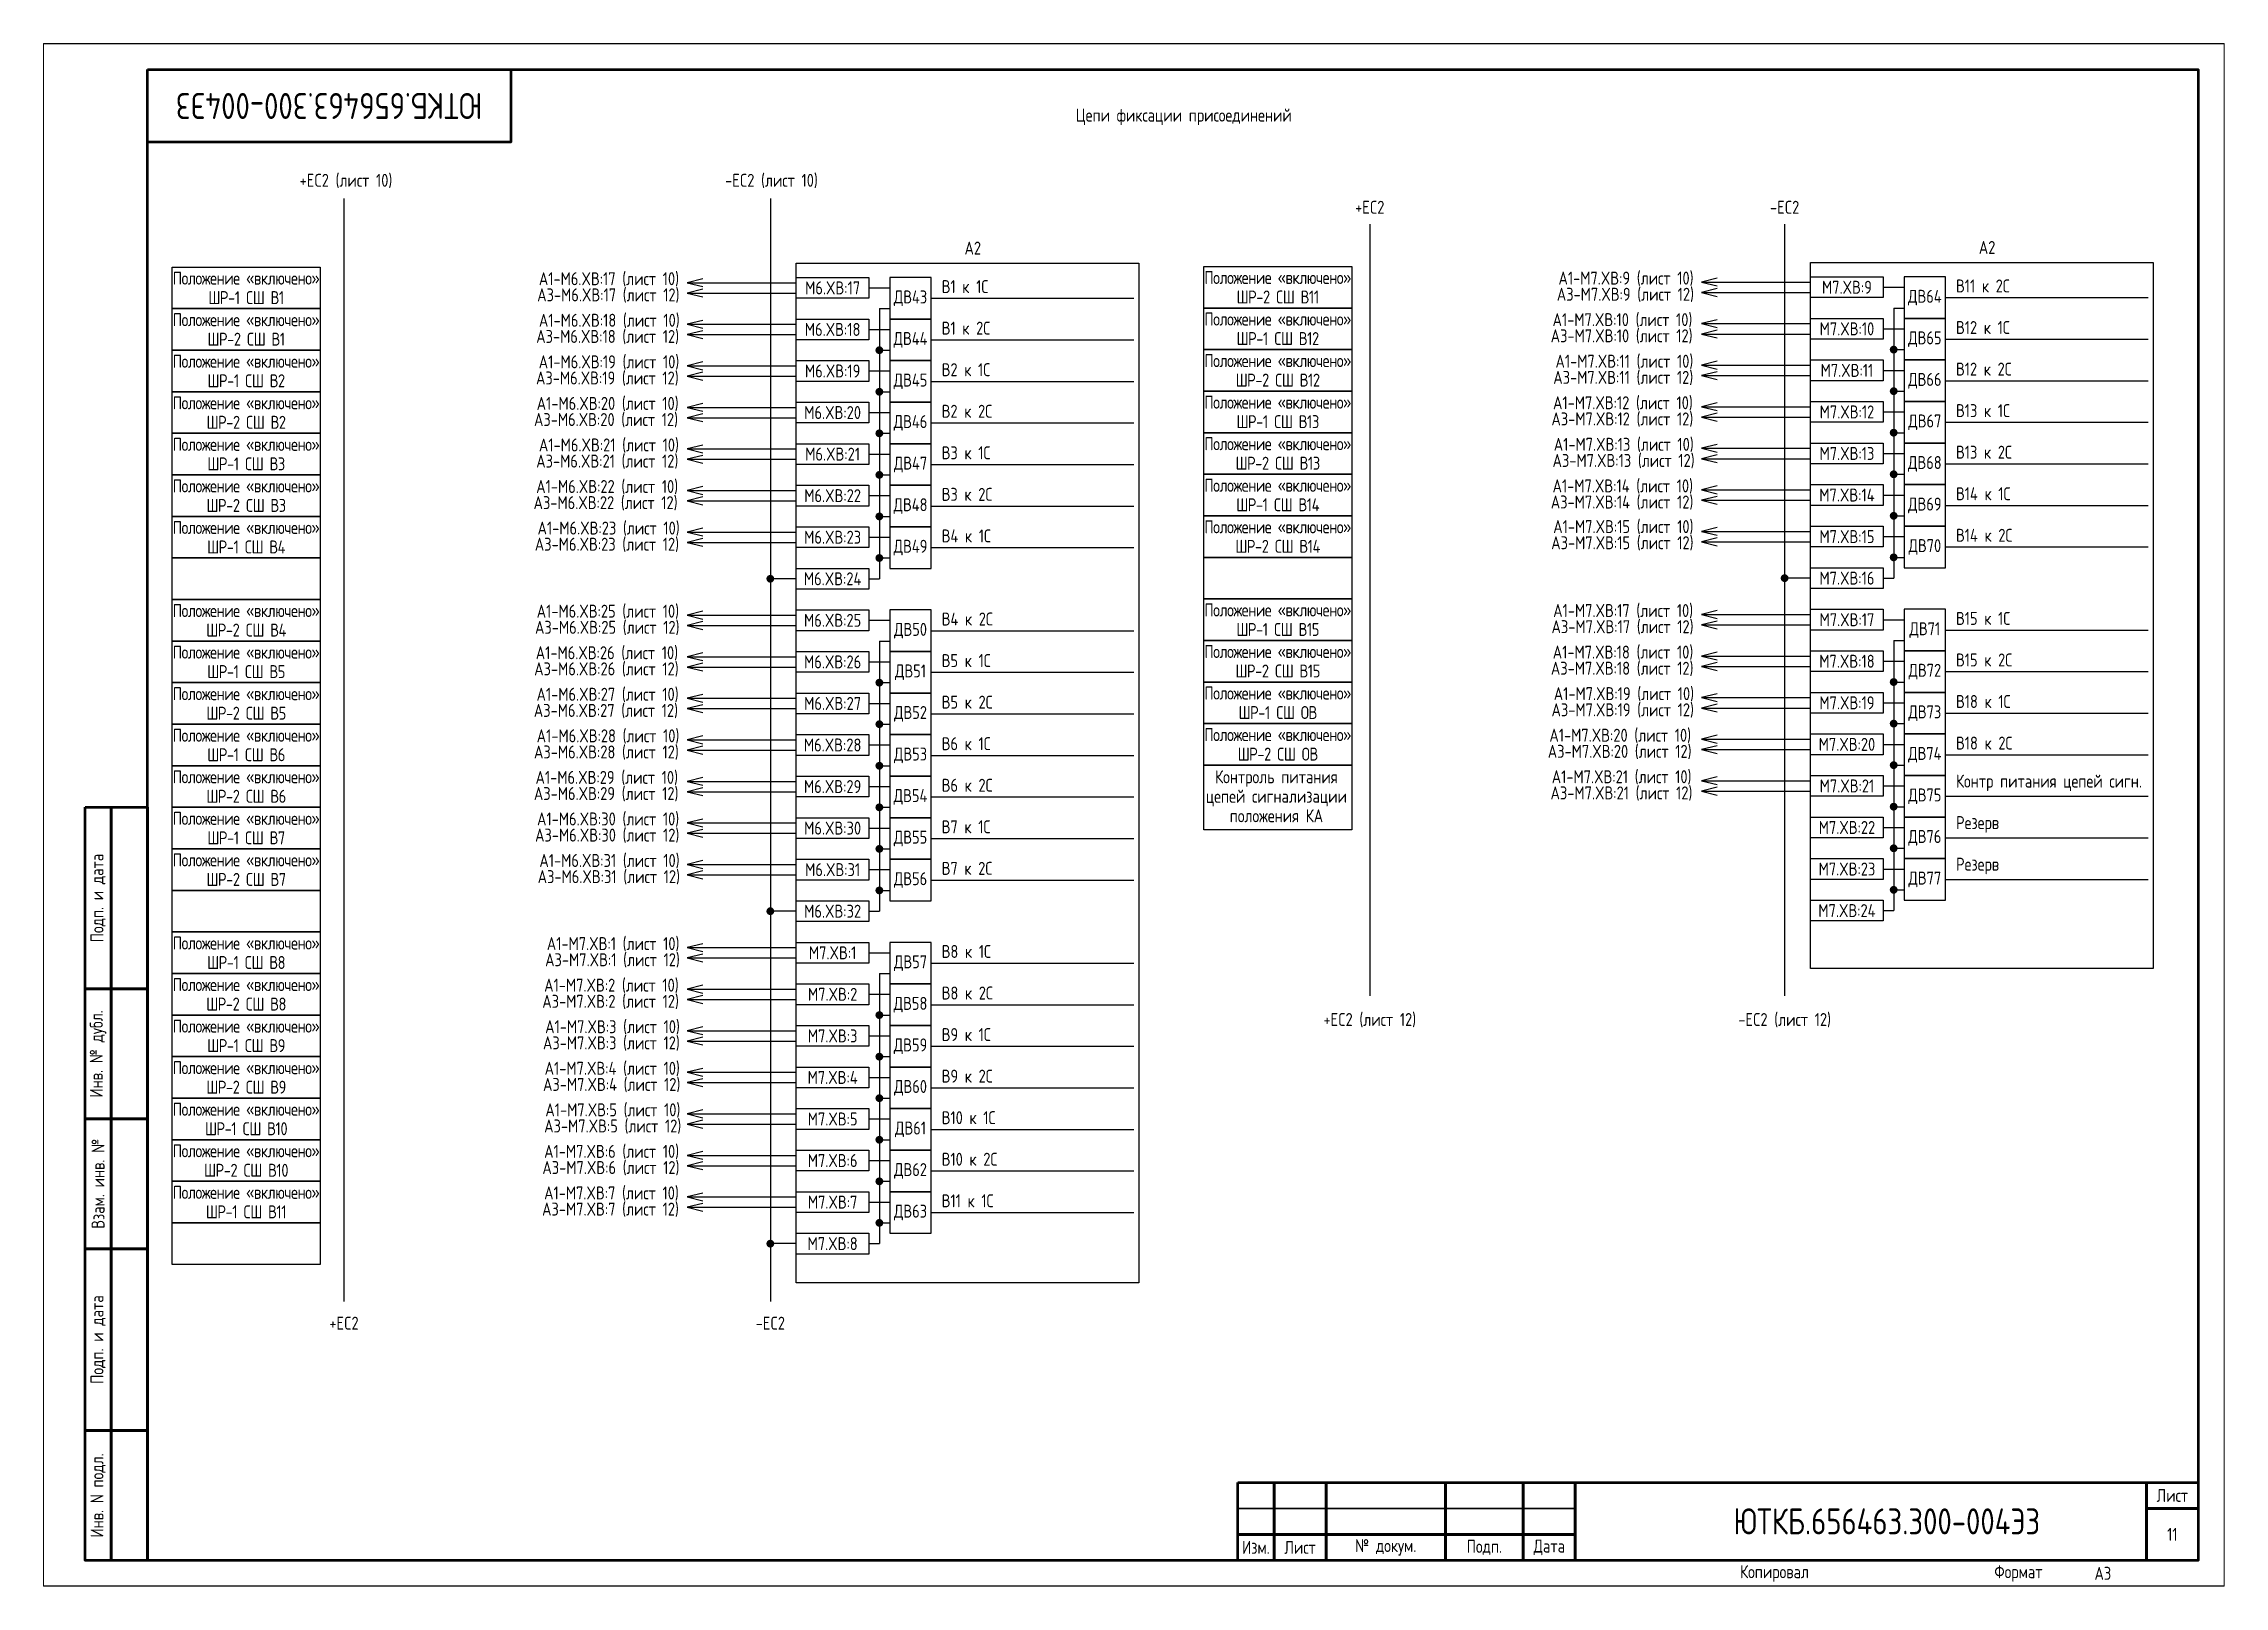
# Paper-space layout 'Лист11' of a CAD drawing. Header units: millimetres, sheet in inches. Extents: x 168.9 to 178.9, y 94.4 to 101.5.
# The model-space entities are those that its viewports show. They can reach past a viewport. Long polylines and large blocks are cut down to what shows.
import ezdxf

# ---------------------------------------------------------------- set-up
doc = ezdxf.new("R2010")
doc.units = ezdxf.units.MM
doc.styles.add('Gost_type_A', font='GOST_A.TTF')

psp = doc.layouts.new('Лист11')

msp = doc.modelspace()

# ---------------------------------------------------------------- texts
at = {"insert": (4255, 285), "char_height": 5, "width": 70, "attachment_point": 5, "rotation": 180, "style": 'Gost_type_A'}
msp.add_mtext('ЮТКБ.656463.300-004Э3', dxfattribs=at)
at = {"char_height": 2.5, "style": 'Gost_type_A'}
for s, insert, width, attachment_point, line_spacing_factor in [('Цепи фиксации присоединений', (4419.61, 282.89), 181, 5, 0.9), ('A2', (4378.97, 256.38), 66, 8, 0.9), ('A2', (4574.32, 256.5), 66, 8, 0.9), ('{\\T0.95;Положение «включено» ШР-1 СШ В1}', (4239.02, 249.97), 28.5021, 5, 0.9), ('A1-M6.XВ:17 (лист 10)', (4295.4, 251.61), 31, 4, 0.8), ('{\\T0.95;Положение «включено» ШР-2 СШ В11}', (4437.7, 250.09), 28.5021, 5, 0.9), ('A1-M7.XВ:9 (лист 10)', (4491.77, 251.73), 31, 4, 0.8), ('A3-M6.XВ:17 (лист 12)', (4295.08, 248.5), 31, 4, 0.8), ('A3-M7.XВ:9 (лист 12)', (4491.45, 248.62), 31, 4, 0.8), ('{\\T0.95;Положение «включено» ШР-2 СШ В1}', (4239.02, 241.97), 28.5021, 5, 0.9), ('A1-M6.XВ:18 (лист 10)', (4295.41, 243.61), 31, 4, 0.8), ('{\\T0.95;Положение «включено» ШР-1 СШ В12}', (4437.7, 242.09), 28.5021, 5, 0.9), ('A1-M7.XВ:10 (лист 10)', (4490.63, 243.73), 31, 4, 0.8), ('A3-M6.XВ:18 (лист 12)', (4294.89, 240.5), 31, 4, 0.8), ('A3-M7.XВ:10 (лист 12)', (4490.27, 240.62), 31, 4, 0.8), ('{\\T0.95;Положение «включено» ШР-1 СШ В2}', (4239.02, 233.97), 28.5021, 5, 0.9), ('A1-M6.XВ:19 (лист 10)', (4295.37, 235.61), 31, 4, 0.8), ('{\\T0.95;Положение «включено» ШР-2 СШ В12}', (4437.7, 234.09), 28.5021, 5, 0.9), ('A1-M7.XВ:11 (лист 10)', (4491.19, 235.73), 31, 4, 0.8), ('A3-M6.XВ:19 (лист 12)', (4294.85, 232.5), 31, 4, 0.8), ('A3-M7.XВ:11 (лист 12)', (4490.77, 232.62), 31, 4, 0.8), ('{\\T0.95;Положение «включено» ШР-2 СШ В2}', (4239.02, 225.97), 28.5021, 5, 0.9), ('A1-M6.XВ:20 (лист 10)', (4294.98, 227.61), 31, 4, 0.8), ('{\\T0.95;Положение «включено» ШР-1 СШ В13}', (4437.7, 226.09), 28.5021, 5, 0.9), ('A1-M7.XВ:12 (лист 10)', (4490.72, 227.73), 31, 4, 0.8), ('A3-M6.XВ:20 (лист 12)', (4294.46, 224.5), 31, 4, 0.8), ('A3-M7.XВ:12 (лист 12)', (4490.41, 224.62), 31, 4, 0.8), ('{\\T0.95;Положение «включено» ШР-1 СШ В3}', (4239.02, 217.97), 28.5021, 5, 0.9), ('A1-M6.XВ:21 (лист 10)', (4295.41, 219.61), 31, 4, 0.8), ('{\\T0.95;Положение «включено» ШР-2 СШ В13}', (4437.7, 218.09), 28.5021, 5, 0.9), ('A1-M7.XВ:13 (лист 10)', (4490.86, 219.73), 31, 4, 0.8), ('A3-M6.XВ:21 (лист 12)', (4294.89, 216.5), 31, 4, 0.8), ('A3-M7.XВ:13 (лист 12)', (4490.63, 216.62), 31, 4, 0.8), ('{\\T0.95;Положение «включено» ШР-2 СШ В3}', (4239.02, 209.97), 28.5021, 5, 0.9), ('A3-M6.XВ:22 (лист 12)', (4294.38, 208.5), 31, 4, 0.8), ('A1-M6.XВ:22 (лист 10)', (4294.89, 211.61), 31, 4, 0.8), ('{\\T0.95;Положение «включено» ШР-1 СШ В14}', (4437.7, 210.09), 28.5021, 5, 0.9), ('A3-M7.XВ:14 (лист 12)', (4490.29, 208.62), 31, 4, 0.8), ('A1-M7.XВ:14 (лист 10)', (4490.63, 211.73), 31, 4, 0.8), ('{\\T0.95;Положение «включено» ШР-1 СШ В4}', (4239.02, 201.97), 28.5021, 5, 0.9), ('A3-M6.XВ:23 (лист 12)', (4294.62, 200.5), 31, 4, 0.8), ('A1-M6.XВ:23 (лист 10)', (4295.15, 203.61), 31, 4, 0.8), ('{\\T0.95;Положение «включено» ШР-2 СШ В14}', (4437.7, 202.09), 28.5021, 5, 0.9), ('A3-M7.XВ:15 (лист 12)', (4490.37, 200.78), 31, 4, 0.8), ('A1-M7.XВ:15 (лист 10)', (4490.76, 203.89), 31, 4, 0.8), ('{\\T0.95;Положение «включено» ШР-2 СШ В4}', (4239.02, 185.97), 28.5021, 5, 0.9), ('A1-M6.XВ:25 (лист 10)', (4294.98, 187.61), 31, 4, 0.8), ('{\\T0.95;Положение «включено» ШР-1 СШ В15}', (4437.7, 186.09), 28.5021, 5, 0.9), ('A1-M7.XВ:17 (лист 10)', (4490.75, 187.73), 31, 4, 0.8), ('A3-M6.XВ:25 (лист 12)', (4294.66, 184.5), 31, 4, 0.8), ('A3-M7.XВ:17 (лист 12)', (4490.43, 184.62), 31, 4, 0.8), ('{\\T0.95;Положение «включено» ШР-1 СШ В5}', (4239.02, 177.97), 28.5021, 5, 0.9), ('A1-M6.XВ:26 (лист 10)', (4294.8, 179.61), 31, 4, 0.8), ('{\\T0.95;Положение «включено» ШР-2 СШ В15}', (4437.7, 178.09), 28.5021, 5, 0.9), ('A1-M7.XВ:18 (лист 10)', (4490.67, 179.73), 31, 4, 0.8), ('A3-M6.XВ:26 (лист 12)', (4294.5, 176.5), 31, 4, 0.8), ('A3-M7.XВ:18 (лист 12)', (4490.31, 176.62), 31, 4, 0.8), ('{\\T0.95;Положение «включено» ШР-2 СШ В5}', (4239.02, 169.97), 28.5021, 5, 0.9), ('A1-M6.XВ:27 (лист 10)', (4294.95, 171.61), 31, 4, 0.8), ('{\\T0.95;Положение «включено» ШР-1 СШ ОВ}', (4437.7, 170.09), 28.5021, 5, 0.9), ('A1-M7.XВ:19 (лист 10)', (4490.86, 171.73), 31, 4, 0.8), ('A3-M6.XВ:27 (лист 12)', (4294.43, 168.5), 31, 4, 0.8), ('A3-M7.XВ:19 (лист 12)', (4490.43, 168.62), 31, 4, 0.8), ('{\\T0.95;Положение «включено» ШР-1 СШ В6}', (4239.02, 161.97), 28.5021, 5, 0.9), ('A1-M6.XВ:28 (лист 10)', (4294.98, 163.61), 31, 4, 0.8), ('{\\T0.95;Положение «включено» ШР-2 СШ ОВ}', (4437.7, 162.09), 28.5021, 5, 0.9), ('A1-M7.XВ:20 (лист 10)', (4490.02, 163.73), 31, 4, 0.8), ('A3-M6.XВ:28 (лист 12)', (4294.46, 160.5), 31, 4, 0.8), ('A3-M7.XВ:20 (лист 12)', (4489.71, 160.62), 31, 4, 0.8), ('{\\T0.95;Положение «включено» ШР-2 СШ В6}', (4239.02, 153.97), 28.5021, 5, 0.9), ('A1-M6.XВ:29 (лист 10)', (4294.76, 155.61), 31, 4, 0.8), ('Контроль питания цепей сигнализации положения КА', (4437.45, 152.09), 28, 5, 0.9), ('A1-M7.XВ:21 (лист 10)', (4490.47, 155.73), 31, 4, 0.8), ('A3-M6.XВ:29 (лист 12)', (4294.44, 152.5), 31, 4, 0.8), ('A3-M7.XВ:21 (лист 12)', (4490.24, 152.62), 31, 4, 0.8), ('{\\T0.95;Положение «включено» ШР-1 СШ В7}', (4239.02, 145.97), 28.5021, 5, 0.9), ('A1-M6.XВ:30 (лист 10)', (4295.05, 147.61), 31, 4, 0.8), ('A3-M6.XВ:30 (лист 12)', (4294.67, 144.5), 31, 4, 0.8), ('{\\T0.95;Положение «включено» ШР-2 СШ В7}', (4239.02, 137.97), 28.5021, 5, 0.9), ('A1-M6.XВ:31 (лист 10)', (4295.5, 139.61), 31, 4, 0.8), ('A3-M6.XВ:31 (лист 12)', (4295.17, 136.5), 31, 4, 0.8), ('{\\T0.95;Положение «включено» ШР-1 СШ В8}', (4239.02, 121.97), 28.5021, 5, 0.9), ('A3-M7.XВ:1 (лист 12)', (4296.61, 120.5), 31, 4, 0.8), ('A1-M7.XВ:1 (лист 10)', (4296.93, 123.61), 31, 4, 0.8), ('{\\T0.95;Положение «включено» ШР-2 СШ В8}', (4239.02, 113.97), 28.5021, 5, 0.9), ('A3-M7.XВ:2 (лист 12)', (4296.06, 112.5), 31, 4, 0.8), ('A1-M7.XВ:2 (лист 10)', (4296.42, 115.61), 31, 4, 0.8), ('A1-M7.XВ:3 (лист 10)', (4296.61, 107.61), 31, 4, 0.8), ('{\\T0.95;Положение «включено» ШР-1 СШ В9}', (4239.02, 105.97), 28.5021, 5, 0.9), ('A3-M7.XВ:3 (лист 12)', (4296.19, 104.5), 31, 4, 0.8), ('{\\T0.95;Положение «включено» ШР-2 СШ В9}', (4239.02, 97.97), 28.5021, 5, 0.9), ('A1-M7.XВ:4 (лист 10)', (4296.51, 99.61), 31, 4, 0.8), ('A3-M7.XВ:4 (лист 12)', (4296.2, 96.5), 31, 4, 0.8), ('{\\T0.95;Положение «включено» ШР-1 СШ В10}', (4239.02, 89.97), 28.5021, 5, 0.9), ('A1-M7.XВ:5 (лист 10)', (4296.65, 91.61), 31, 4, 0.8), ('A3-M7.XВ:5 (лист 12)', (4296.42, 88.5), 31, 4, 0.8), ('{\\T0.95;Положение «включено» ШР-2 СШ В10}', (4239.02, 81.97), 28.5021, 5, 0.9), ('A1-M7.XВ:6 (лист 10)', (4296.42, 83.61), 31, 4, 0.8), ('A3-M7.XВ:6 (лист 12)', (4296.08, 80.5), 31, 4, 0.8), ('{\\T0.95;Положение «включено» ШР-1 СШ В11}', (4239.02, 73.97), 28.5021, 5, 0.9), ('A1-M7.XВ:7 (лист 10)', (4296.41, 75.61), 31, 4, 0.8), ('A3-M7.XВ:7 (лист 12)', (4296.02, 72.5), 31, 4, 0.8)]:
    msp.add_mtext(s, dxfattribs=dict(at, insert=insert, width=width, attachment_point=attachment_point, line_spacing_factor=line_spacing_factor))
at = {"style": 'Gost_type_A'}
for s, insert, char_height, width, attachment_point in [('+EC2 (лист 10)', (4258.25, 269.18), 2.5, 20.4645, 8), ('-EC2 (лист 10)', (4340.2, 269.18), 2.5, 22.1218, 8), ('+EC2', (4455.43, 264.24), 2.5, 10, 8), ('-EC2', (4535.33, 264.24), 2.5, 10, 8), ('M6.XВ:17', (4351.98, 249.97), 2.5, 14, 5), ('ДВ43', (4366.98, 247.97), 2.5, 7.9998, 5), ('В1 к 1С', (4372.98, 248.97), 2.5, 35.7119, 7), ('M7.XВ:9', (4547.33, 250.09), 2.5, 14, 5), ('ДВ64', (4562.33, 248.09), 2.5, 7.9998, 5), ('В11 к 2С', (4568.33, 249.09), 2.5, 27.8465, 7), ('M6.XВ:18', (4351.98, 241.97), 2.5, 14, 5), ('ДВ44', (4366.98, 239.97), 2.5, 7.9998, 5), ('В1 к 2С', (4372.98, 240.97), 2.5, 41.1416, 7), ('M7.XВ:10', (4547.33, 242.09), 2.5, 14, 5), ('ДВ65', (4562.33, 240.09), 2.5, 7.9998, 5), ('В12 к 1С', (4568.33, 241.09), 2.5, 39.1584, 7), ('M6.XВ:19', (4351.98, 233.97), 2.5, 14, 5), ('В2 к 1С', (4372.98, 232.97), 2.5, 27.8465, 7), ('M7.XВ:11', (4547.33, 234.09), 2.5, 14, 5), ('В12 к 2С', (4568.33, 233.09), 2.5, 27.8465, 7), ('ДВ45', (4366.98, 231.97), 2.5, 7.9998, 5), ('ДВ66', (4562.33, 232.09), 2.5, 7.9998, 5), ('M6.XВ:20', (4351.98, 225.97), 2.5, 14, 5), ('В2 к 2С', (4372.98, 224.97), 2.5, 27.8465, 7), ('M7.XВ:12', (4547.33, 226.09), 2.5, 14, 5), ('В13 к 1С', (4568.33, 225.09), 2.5, 36.4793, 7), ('ДВ46', (4366.98, 223.97), 2.5, 7.9998, 5), ('ДВ67', (4562.33, 224.09), 2.5, 7.9998, 5), ('M6.XВ:21', (4351.98, 217.97), 2.5, 14, 5), ('В3 к 1С', (4372.98, 216.97), 2.5, 33.4848, 7), ('M7.XВ:13', (4547.33, 218.09), 2.5, 14, 5), ('В13 к 2С', (4568.33, 217.09), 2.5, 27.8465, 7), ('ДВ47', (4366.98, 215.97), 2.5, 7.9998, 5), ('ДВ68', (4562.33, 216.09), 2.5, 7.9998, 5), ('M6.XВ:22', (4351.98, 209.97), 2.5, 14, 5), ('В3 к 2С', (4372.98, 208.97), 2.5, 35.3544, 7), ('M7.XВ:14', (4547.33, 210.09), 2.5, 14, 5), ('В14 к 1С', (4568.33, 209.09), 2.5, 35.3878, 7), ('ДВ48', (4366.98, 207.97), 2.5, 7.9998, 5), ('ДВ69', (4562.33, 208.09), 2.5, 7.9998, 5), ('M6.XВ:23', (4351.98, 201.97), 2.5, 14, 5), ('В4 к 1С', (4372.98, 200.97), 2.5, 27.8465, 7), ('M7.XВ:15', (4547.33, 202.09), 2.5, 14, 5), ('ДВ70', (4562.33, 200.09), 2.5, 7.9998, 5), ('\\pxsm1;В14 к 2С', (4568.33, 201.09), 2.5, 27.8465, 7), ('ДВ49', (4366.98, 199.97), 2.5, 7.9998, 5), ('M6.XВ:24', (4351.98, 193.97), 2.5, 14, 5), ('M7.XВ:16', (4547.33, 194.09), 2.5, 14, 5), ('M6.XВ:25', (4351.98, 185.97), 2.5, 14, 5), ('ДВ50', (4366.98, 183.97), 2.5, 7.9998, 5), ('В4 к 2С', (4372.98, 184.97), 2.5, 27.8465, 7), ('M7.XВ:17', (4547.33, 186.09), 2.5, 14, 5), ('ДВ71', (4562.33, 184.09), 2.5, 7.9998, 5), ('В15 к 1С', (4568.33, 185.09), 2.5, 35.7119, 7), ('M6.XВ:26', (4351.98, 177.97), 2.5, 14, 5), ('ДВ51', (4366.98, 175.97), 2.5, 7.9998, 5), ('В5 к 1С', (4372.98, 176.97), 2.5, 27.8465, 7), ('M7.XВ:18', (4547.33, 178.09), 2.5, 14, 5), ('ДВ72', (4562.33, 176.09), 2.5, 7.9998, 5), ('В15 к 2С', (4568.33, 177.09), 2.5, 41.1416, 7), ('M6.XВ:27', (4351.98, 169.97), 2.5, 14, 5), ('ДВ52', (4366.98, 167.97), 2.5, 7.9998, 5), ('В5 к 2С', (4372.98, 168.97), 2.5, 35.933, 7), ('M7.XВ:19', (4547.33, 170.09), 2.5, 14, 5), ('ДВ73', (4562.33, 168.09), 2.5, 7.9998, 5), ('В18 к 1С', (4568.33, 169.09), 2.5, 27.8465, 7), ('M6.XВ:28', (4351.98, 161.97), 2.5, 14, 5), ('ДВ53', (4366.98, 159.97), 2.5, 7.9998, 5), ('В6 к 1С', (4372.98, 160.97), 2.5, 41.868, 7), ('M7.XВ:20', (4547.33, 162.09), 2.5, 14, 5), ('ДВ74', (4562.33, 160.09), 2.5, 7.9998, 5), ('В18 к 2С', (4568.33, 161.09), 2.5, 27.8465, 7), ('В6 к 2С', (4372.98, 152.97), 2.5, 42.9636, 7), ('Контр питания цепей сигн.', (4568.33, 153.09), 2.5, 38.2154, 7), ('M6.XВ:29', (4351.98, 153.97), 2.5, 14, 5), ('ДВ54', (4366.98, 151.97), 2.5, 7.9998, 5), ('M7.XВ:21', (4547.33, 154.09), 2.5, 14, 5), ('ДВ75', (4562.33, 152.09), 2.5, 7.9998, 5), ('M6.XВ:30', (4351.98, 145.97), 2.5, 14, 5), ('В7 к 1С', (4372.98, 144.97), 2.5, 40.0707, 7), ('M7.XВ:22', (4547.33, 146.09), 2.5, 14, 5), ('Резерв', (4568.33, 145.09), 2.5, 35.3544, 7), ('ДВ55', (4366.98, 143.97), 2.5, 7.9998, 5), ('ДВ76', (4562.33, 144.09), 2.5, 7.9998, 5), ('M6.XВ:31', (4351.98, 137.97), 2.5, 14, 5), ('В7 к 2С', (4372.98, 136.97), 2.5, 38, 7), ('M7.XВ:23', (4547.33, 138.09), 2.5, 14, 5), ('Резерв', (4568.33, 137.09), 2.5, 27.8465, 7), ('ДВ56', (4366.98, 135.97), 2.5, 7.9998, 5), ('ДВ77', (4562.33, 136.09), 2.5, 7.9998, 5), ('M6.XВ:32', (4351.98, 129.97), 2.5, 14, 5), ('M7.XВ:24', (4547.33, 130.09), 2.5, 14, 5), ('M7.XВ:1', (4351.98, 121.97), 2.5, 14, 5), ('В8 к 1С', (4372.98, 120.97), 2.5, 29.668, 7), ('ДВ57', (4366.98, 119.97), 2.5, 7.9998, 5), ('M7.XВ:2', (4351.98, 113.97), 2.5, 14, 5), ('ДВ58', (4366.98, 111.97), 2.5, 7.9998, 5), ('В8 к 2С', (4372.98, 112.97), 2.5, 30.6324, 7), ('+EC2 (лист 12)', (4455.43, 110.37), 2.5, 20, 2), ('-EC2 (лист 12)', (4535.33, 110.37), 2.5, 20, 2), ('M7.XВ:3', (4351.98, 105.97), 2.5, 14, 5), ('ДВ59', (4366.98, 103.97), 2.5, 7.9998, 5), ('В9 к 1С', (4372.98, 104.97), 2.5, 30.6324, 7), ('M7.XВ:4', (4351.98, 97.97), 2.5, 14, 5), ('ДВ60', (4366.98, 95.97), 2.5, 7.9998, 5), ('В9 к 2С', (4372.98, 96.97), 2.5, 27.8465, 7), ('M7.XВ:5', (4351.98, 89.97), 2.5, 14, 5), ('ДВ61', (4366.98, 87.97), 2.5, 7.9998, 5), ('В10 к 1С', (4372.98, 88.97), 2.5, 27.8465, 7), ('M7.XВ:6', (4351.98, 81.97), 2.5, 14, 5), ('ДВ62', (4366.98, 79.97), 2.5, 7.9998, 5), ('В10 к 2С', (4372.98, 80.97), 2.5, 27.8465, 7), ('M7.XВ:7', (4351.98, 73.97), 2.5, 14, 5), ('ДВ63', (4366.98, 71.97), 2.5, 7.9998, 5), ('В11 к 1С', (4372.98, 72.97), 2.5, 33.5921, 7), ('M7.XВ:8', (4351.98, 65.97), 2.5, 14, 5), ('+EC2', (4257.87, 51.91), 2.5, 20, 2), ('-EC2', (4339.98, 51.91), 2.5, 20, 2), ('ЮТКБ.656463.300-004Э3', (4555, 12.5), 5, 120, 5), ('11', (4610, 10), 2.5, 10, 5), ('A3', (4595, 2.5), 2.5, 20, 4)]:
    msp.add_mtext(s, dxfattribs=dict(at, insert=insert, char_height=char_height, width=width, attachment_point=attachment_point))

# ---------------------------------------------------------------- blocks, each defined once
blk = doc.blocks.new('Формат_А3')
blk.add_lwpolyline([(-420, 297), (0, 297), (0, 0), (-420, 0)], close=True)
at = {"lineweight": 50}
blk.add_lwpolyline([(-400, 292), (-5, 292), (-5, 5), (-400, 5)], close=True, dxfattribs=at)
blk = doc.blocks.new('Штамп левый нижний')
at = {"lineweight": 50}
for points in [[(-12, 145), (-7, 145), (-7, 110), (-12, 110)], [(-7, 145), (0, 145), (0, 110), (-7, 110)], [(-12, 110), (-7, 110), (-7, 85), (-12, 85)], [(-7, 110), (0, 110), (0, 85), (-7, 85)], [(-12, 85), (-7, 85), (-7, 60), (-12, 60)], [(-7, 85), (0, 85), (0, 60), (-7, 60)], [(-12, 60), (-7, 60), (-7, 25), (-12, 25)], [(-7, 60), (0, 60), (0, 25), (-7, 25)], [(-12, 25), (-7, 25), (-7, 0), (-12, 0)], [(-7, 25), (0, 25), (0, 0), (-7, 0)]]:
    blk.add_lwpolyline(points, close=True, dxfattribs=at)
at = {"char_height": 2.5, "attachment_point": 5, "rotation": 90, "style": 'Gost_type_A'}
for s, insert, width in [('Подп. и дата', (-9.5, 127.5), 35), ('Инв. № дубл.', (-9.5, 97.5), 25), ('Взам. инв. №', (-9.5, 72.5), 25), ('Подп. и дата', (-9.5, 42.5), 35), ('Инв. N подл.', (-9.5, 12.5), 25)]:
    blk.add_mtext(s, dxfattribs=dict(at, insert=insert, width=width))
blk = doc.blocks.new('Штамп малый нижний')
at = {"lineweight": 50}
for points in [[(-185, 15), (-178, 15), (-178, 5), (-185, 5)], [(-178, 15), (-168, 15), (-168, 5), (-178, 5)], [(-168, 15), (-145, 15), (-145, 5), (-168, 5)], [(-145, 15), (-130, 15), (-130, 5), (-145, 5)], [(-130, 15), (-120, 15), (-120, 5), (-130, 5)], [(-120, 15), (-10, 15), (-10, 0), (-120, 0)], [(-10, 15), (0, 15), (0, 10), (-10, 10)], [(-10, 10), (0, 10), (0, 0), (-10, 0)], [(-185, 5), (-178, 5), (-178, 0), (-185, 0)], [(-178, 5), (-168, 5), (-168, 0), (-178, 0)], [(-168, 5), (-145, 5), (-145, 0), (-168, 0)], [(-145, 5), (-130, 5), (-130, 0), (-145, 0)], [(-130, 5), (-120, 5), (-120, 0), (-130, 0)]]:
    blk.add_lwpolyline(points, close=True, dxfattribs=at)
for points in [[(-185, 15), (-178, 15), (-178, 10), (-185, 10)], [(-178, 15), (-168, 15), (-168, 10), (-178, 10)], [(-168, 15), (-145, 15), (-145, 10), (-168, 10)], [(-145, 15), (-130, 15), (-130, 10), (-145, 10)], [(-130, 15), (-120, 15), (-120, 10), (-130, 10)], [(-185, 10), (-178, 10), (-178, 5), (-185, 5)], [(-178, 10), (-168, 10), (-168, 5), (-178, 5)], [(-168, 10), (-145, 10), (-145, 5), (-168, 5)], [(-145, 10), (-130, 10), (-130, 5), (-145, 5)], [(-130, 10), (-120, 10), (-120, 5), (-130, 5)]]:
    blk.add_lwpolyline(points, close=True)
at = {"char_height": 2.5, "style": 'Gost_type_A'}
for s, insert, width, attachment_point in [('Лист', (-5, 12.5), 10, 5), ('Изм.', (-181.5, 2.5), 7, 5), ('Лист', (-173, 2.5), 10, 5), ('№ докум.', (-156.5, 2.5), 23, 5), ('Подп.', (-137.5, 2.5), 15, 5), ('Дата', (-125, 2.5), 10, 5), ('Копировал', (-75, -2.53), 13.1202, 6), ('Формат', (-30, -2.53), 13.1202, 6)]:
    blk.add_mtext(s, dxfattribs=dict(at, insert=insert, width=width, attachment_point=attachment_point))
blk = doc.blocks.new('Штамп угловой верхний')
at = {"lineweight": 50}
blk.add_lwpolyline([(0, 0), (70, 0), (70, -14), (0, -14)], close=True, dxfattribs=at)
blk = doc.blocks.new('POINT')
at = {"const_width": 0.75}
blk.add_lwpolyline([(-0.375, 0, 1), (0.375, 0, 1)], format="xyb", close=True, dxfattribs=at)

# ---------------------------------------------------------------- linework, layer by layer
for p, q in [((4257.87, 267.17), (4257.87, 54.81)), ((4339.98, 267.17), (4339.98, 54.81)), ((4455.43, 262.24), (4455.43, 113.66)), ((4535.33, 262.24), (4535.33, 113.66)), ((4323.98, 250.97), (4344.98, 250.97)), ((4323.98, 248.97), (4344.98, 248.97)), ((4358.98, 249.97), (4362.98, 249.97)), ((4370.98, 247.97), (4409.98, 247.97)), ((4519.33, 251.09), (4540.33, 251.09)), ((4519.33, 249.09), (4540.33, 249.09)), ((4554.33, 250.09), (4558.33, 250.09)), ((4566.33, 248.09), (4605.33, 248.09)), ((4360.98, 245.97), (4362.98, 245.97)), ((4360.98, 245.97), (4360.98, 193.97)), ((4556.33, 246.09), (4558.33, 246.09)), ((4556.33, 246.09), (4556.33, 194.09)), ((4323.98, 242.97), (4344.98, 242.97)), ((4323.98, 240.97), (4344.98, 240.97)), ((4358.98, 241.97), (4362.98, 241.97)), ((4370.98, 239.97), (4409.98, 239.97)), ((4519.33, 243.09), (4540.33, 243.09)), ((4519.33, 241.09), (4540.33, 241.09)), ((4554.33, 242.09), (4558.33, 242.09)), ((4566.33, 240.09), (4605.33, 240.09)), ((4360.98, 237.97), (4362.98, 237.97)), ((4556.33, 238.09), (4558.33, 238.09)), ((4323.98, 234.97), (4344.98, 234.97)), ((4323.98, 232.97), (4344.98, 232.97)), ((4358.98, 233.97), (4362.98, 233.97)), ((4370.98, 231.97), (4409.98, 231.97)), ((4519.33, 235.09), (4540.33, 235.09)), ((4519.33, 233.09), (4540.33, 233.09)), ((4554.33, 234.09), (4558.33, 234.09)), ((4566.33, 232.09), (4605.33, 232.09)), ((4323.98, 226.97), (4344.98, 226.97)), ((4360.98, 229.97), (4362.98, 229.97)), ((4519.33, 227.09), (4540.33, 227.09)), ((4556.33, 230.09), (4558.33, 230.09)), ((4323.98, 224.97), (4344.98, 224.97)), ((4358.98, 225.97), (4362.98, 225.97)), ((4370.98, 223.97), (4409.98, 223.97)), ((4519.33, 225.09), (4540.33, 225.09)), ((4554.33, 226.09), (4558.33, 226.09)), ((4566.33, 224.09), (4605.33, 224.09)), ((4323.98, 218.97), (4344.98, 218.97)), ((4360.98, 221.97), (4362.98, 221.97)), ((4519.33, 219.09), (4540.33, 219.09)), ((4556.33, 222.09), (4558.33, 222.09)), ((4323.98, 216.97), (4344.98, 216.97)), ((4358.98, 217.97), (4362.98, 217.97)), ((4370.98, 215.97), (4409.98, 215.97)), ((4519.33, 217.09), (4540.33, 217.09)), ((4554.33, 218.09), (4558.33, 218.09)), ((4566.33, 216.09), (4605.33, 216.09)), ((4323.98, 210.97), (4344.98, 210.97)), ((4360.98, 213.97), (4362.98, 213.97)), ((4519.33, 211.09), (4540.33, 211.09)), ((4554.33, 210.09), (4558.33, 210.09)), ((4556.33, 214.09), (4558.33, 214.09)), ((4323.98, 208.97), (4344.98, 208.97)), ((4358.98, 209.97), (4362.98, 209.97)), ((4360.98, 205.97), (4362.98, 205.97)), ((4370.98, 207.97), (4409.98, 207.97)), ((4519.33, 209.09), (4540.33, 209.09)), ((4556.33, 206.09), (4558.33, 206.09)), ((4566.33, 208.09), (4605.33, 208.09)), ((4323.98, 202.97), (4344.98, 202.97)), ((4358.98, 201.97), (4362.98, 201.97)), ((4519.33, 203.09), (4540.33, 203.09)), ((4554.33, 202.09), (4558.33, 202.09)), ((4323.98, 200.97), (4344.98, 200.97)), ((4360.98, 197.97), (4362.98, 197.97)), ((4370.98, 199.97), (4409.98, 199.97)), ((4519.33, 201.09), (4540.33, 201.09)), ((4556.33, 198.09), (4558.33, 198.09)), ((4566.33, 200.09), (4605.33, 200.09)), ((4344.98, 193.97), (4339.98, 193.97)), ((4358.98, 193.97), (4360.98, 193.97)), ((4540.33, 194.09), (4535.33, 194.09)), ((4554.33, 194.09), (4556.33, 194.09)), ((4323.98, 186.97), (4344.98, 186.97)), ((4323.98, 184.97), (4344.98, 184.97)), ((4358.98, 185.97), (4362.98, 185.97)), ((4519.33, 187.09), (4540.33, 187.09)), ((4519.33, 185.09), (4540.33, 185.09)), ((4554.33, 186.09), (4558.33, 186.09)), ((4360.98, 181.97), (4362.98, 181.97)), ((4360.98, 181.97), (4360.98, 129.97)), ((4370.98, 183.97), (4409.98, 183.97)), ((4556.33, 182.09), (4558.33, 182.09)), ((4556.33, 182.09), (4556.33, 130.09)), ((4566.33, 184.09), (4605.33, 184.09)), ((4323.98, 178.97), (4344.98, 178.97)), ((4323.98, 176.97), (4344.98, 176.97)), ((4358.98, 177.97), (4362.98, 177.97)), ((4519.33, 179.09), (4540.33, 179.09)), ((4519.33, 177.09), (4540.33, 177.09)), ((4554.33, 178.09), (4558.33, 178.09)), ((4360.98, 173.97), (4362.98, 173.97)), ((4370.98, 175.97), (4409.98, 175.97)), ((4556.33, 174.09), (4558.33, 174.09)), ((4566.33, 176.09), (4605.33, 176.09)), ((4323.98, 170.97), (4344.98, 170.97)), ((4323.98, 168.97), (4344.98, 168.97)), ((4358.98, 169.97), (4362.98, 169.97)), ((4519.33, 171.09), (4540.33, 171.09)), ((4519.33, 169.09), (4540.33, 169.09)), ((4554.33, 170.09), (4558.33, 170.09)), ((4566.33, 168.09), (4605.33, 168.09)), ((4360.98, 165.97), (4362.98, 165.97)), ((4370.98, 167.97), (4409.98, 167.97)), ((4556.33, 166.09), (4558.33, 166.09)), ((4323.98, 162.97), (4344.98, 162.97)), ((4323.98, 160.97), (4344.98, 160.97)), ((4358.98, 161.97), (4362.98, 161.97)), ((4370.98, 159.97), (4409.98, 159.97)), ((4519.33, 163.09), (4540.33, 163.09)), ((4519.33, 161.09), (4540.33, 161.09)), ((4554.33, 162.09), (4558.33, 162.09)), ((4566.33, 160.09), (4605.33, 160.09)), ((4360.98, 157.97), (4362.98, 157.97)), ((4556.33, 158.09), (4558.33, 158.09)), ((4323.98, 154.97), (4344.98, 154.97)), ((4323.98, 152.97), (4344.98, 152.97)), ((4358.98, 153.97), (4362.98, 153.97)), ((4370.98, 151.97), (4409.98, 151.97)), ((4519.33, 155.09), (4540.33, 155.09)), ((4519.33, 153.09), (4540.33, 153.09)), ((4554.33, 154.09), (4558.33, 154.09)), ((4566.33, 152.09), (4605.33, 152.09)), ((4360.98, 149.97), (4362.98, 149.97)), ((4556.33, 150.09), (4558.33, 150.09)), ((4323.98, 146.97), (4344.98, 146.97)), ((4323.98, 144.97), (4344.98, 144.97)), ((4358.98, 145.97), (4362.98, 145.97)), ((4370.98, 143.97), (4409.98, 143.97)), ((4554.33, 146.09), (4558.33, 146.09)), ((4566.33, 144.09), (4605.33, 144.09)), ((4323.98, 138.97), (4344.98, 138.97)), ((4360.98, 141.97), (4362.98, 141.97)), ((4556.33, 142.09), (4558.33, 142.09)), ((4323.98, 136.97), (4344.98, 136.97)), ((4358.98, 137.97), (4362.98, 137.97)), ((4370.98, 135.97), (4409.98, 135.97)), ((4554.33, 138.09), (4558.33, 138.09)), ((4566.33, 136.09), (4605.33, 136.09)), ((4360.98, 133.97), (4362.98, 133.97)), ((4556.33, 134.09), (4558.33, 134.09)), ((4344.98, 129.97), (4339.98, 129.97)), ((4358.98, 129.97), (4360.98, 129.97)), ((4554.33, 130.09), (4556.33, 130.09)), ((4323.98, 122.97), (4344.98, 122.97)), ((4358.98, 121.97), (4362.98, 121.97)), ((4323.98, 120.97), (4344.98, 120.97)), ((4360.98, 117.97), (4362.98, 117.97)), ((4360.98, 117.97), (4360.98, 65.97)), ((4370.98, 119.97), (4409.98, 119.97)), ((4323.98, 114.97), (4344.98, 114.97)), ((4358.98, 113.97), (4362.98, 113.97)), ((4323.98, 112.97), (4344.98, 112.97)), ((4360.98, 109.97), (4362.98, 109.97)), ((4370.98, 111.97), (4409.98, 111.97)), ((4323.98, 106.97), (4344.98, 106.97)), ((4358.98, 105.97), (4362.98, 105.97)), ((4323.98, 104.97), (4344.98, 104.97)), ((4360.98, 101.97), (4362.98, 101.97)), ((4370.98, 103.97), (4409.98, 103.97)), ((4323.98, 98.97), (4344.98, 98.97)), ((4323.98, 96.97), (4344.98, 96.97)), ((4358.98, 97.97), (4362.98, 97.97)), ((4360.98, 93.97), (4362.98, 93.97)), ((4370.98, 95.97), (4409.98, 95.97)), ((4323.98, 90.97), (4344.98, 90.97)), ((4323.98, 88.97), (4344.98, 88.97)), ((4358.98, 89.97), (4362.98, 89.97)), ((4360.98, 85.97), (4362.98, 85.97)), ((4370.98, 87.97), (4409.98, 87.97)), ((4323.98, 82.97), (4344.98, 82.97)), ((4323.98, 80.97), (4344.98, 80.97)), ((4358.98, 81.97), (4362.98, 81.97)), ((4370.98, 79.97), (4409.98, 79.97)), ((4360.98, 77.97), (4362.98, 77.97)), ((4323.98, 74.97), (4344.98, 74.97)), ((4323.98, 72.97), (4344.98, 72.97)), ((4358.98, 73.97), (4362.98, 73.97)), ((4370.98, 71.97), (4409.98, 71.97)), ((4360.98, 69.97), (4362.98, 69.97)), ((4344.98, 65.97), (4339.98, 65.97)), ((4358.98, 65.97), (4360.98, 65.97))]:
    msp.add_line(p, q)
for points in [[(4253.27, 245.97), (4224.77, 245.97), (4224.77, 253.97), (4253.27, 253.97)], [(4344.98, 254.75), (4410.98, 254.75), (4410.98, 58.41), (4344.98, 58.41)], [(4451.95, 246.09), (4423.45, 246.09), (4423.45, 254.09), (4451.95, 254.09)], [(4540.33, 254.87), (4606.33, 254.87), (4606.33, 118.91), (4540.33, 118.91)], [(4540.33, 252.09), (4554.33, 252.09), (4554.33, 248.09), (4540.33, 248.09)], [(4344.98, 251.97), (4358.98, 251.97), (4358.98, 247.97), (4344.98, 247.97)], [(4253.27, 237.97), (4224.77, 237.97), (4224.77, 245.97), (4253.27, 245.97)], [(4344.98, 243.97), (4358.98, 243.97), (4358.98, 239.97), (4344.98, 239.97)], [(4451.95, 238.09), (4423.45, 238.09), (4423.45, 246.09), (4451.95, 246.09)], [(4540.33, 244.09), (4554.33, 244.09), (4554.33, 240.09), (4540.33, 240.09)], [(4253.27, 229.97), (4224.77, 229.97), (4224.77, 237.97), (4253.27, 237.97)], [(4344.98, 235.97), (4358.98, 235.97), (4358.98, 231.97), (4344.98, 231.97)], [(4451.95, 230.09), (4423.45, 230.09), (4423.45, 238.09), (4451.95, 238.09)], [(4540.33, 236.09), (4554.33, 236.09), (4554.33, 232.09), (4540.33, 232.09)], [(4253.27, 221.97), (4224.77, 221.97), (4224.77, 229.97), (4253.27, 229.97)], [(4344.98, 227.97), (4358.98, 227.97), (4358.98, 223.97), (4344.98, 223.97)], [(4451.95, 222.09), (4423.45, 222.09), (4423.45, 230.09), (4451.95, 230.09)], [(4540.33, 228.09), (4554.33, 228.09), (4554.33, 224.09), (4540.33, 224.09)], [(4253.27, 213.97), (4224.77, 213.97), (4224.77, 221.97), (4253.27, 221.97)], [(4344.98, 219.97), (4358.98, 219.97), (4358.98, 215.97), (4344.98, 215.97)], [(4451.95, 214.09), (4423.45, 214.09), (4423.45, 222.09), (4451.95, 222.09)], [(4540.33, 220.09), (4554.33, 220.09), (4554.33, 216.09), (4540.33, 216.09)], [(4253.27, 205.97), (4224.77, 205.97), (4224.77, 213.97), (4253.27, 213.97)], [(4344.98, 211.97), (4358.98, 211.97), (4358.98, 207.97), (4344.98, 207.97)], [(4451.95, 206.09), (4423.45, 206.09), (4423.45, 214.09), (4451.95, 214.09)], [(4540.33, 212.09), (4554.33, 212.09), (4554.33, 208.09), (4540.33, 208.09)], [(4253.27, 197.97), (4224.77, 197.97), (4224.77, 205.97), (4253.27, 205.97)], [(4451.95, 198.09), (4423.45, 198.09), (4423.45, 206.09), (4451.95, 206.09)], [(4344.98, 203.97), (4358.98, 203.97), (4358.98, 199.97), (4344.98, 199.97)], [(4540.33, 204.09), (4554.33, 204.09), (4554.33, 200.09), (4540.33, 200.09)], [(4253.27, 189.97), (4224.77, 189.97), (4224.77, 197.97), (4253.27, 197.97)], [(4451.95, 190.09), (4423.45, 190.09), (4423.45, 198.09), (4451.95, 198.09)], [(4344.98, 195.97), (4358.98, 195.97), (4358.98, 191.97), (4344.98, 191.97)], [(4540.33, 196.09), (4554.33, 196.09), (4554.33, 192.09), (4540.33, 192.09)], [(4253.27, 181.97), (4224.77, 181.97), (4224.77, 189.97), (4253.27, 189.97)], [(4451.95, 182.09), (4423.45, 182.09), (4423.45, 190.09), (4451.95, 190.09)], [(4344.98, 187.97), (4358.98, 187.97), (4358.98, 183.97), (4344.98, 183.97)], [(4540.33, 188.09), (4554.33, 188.09), (4554.33, 184.09), (4540.33, 184.09)], [(4253.27, 173.97), (4224.77, 173.97), (4224.77, 181.97), (4253.27, 181.97)], [(4451.95, 174.09), (4423.45, 174.09), (4423.45, 182.09), (4451.95, 182.09)], [(4344.98, 179.97), (4358.98, 179.97), (4358.98, 175.97), (4344.98, 175.97)], [(4540.33, 180.09), (4554.33, 180.09), (4554.33, 176.09), (4540.33, 176.09)], [(4253.27, 165.97), (4224.77, 165.97), (4224.77, 173.97), (4253.27, 173.97)], [(4451.95, 166.09), (4423.45, 166.09), (4423.45, 174.09), (4451.95, 174.09)], [(4344.98, 171.97), (4358.98, 171.97), (4358.98, 167.97), (4344.98, 167.97)], [(4540.33, 172.09), (4554.33, 172.09), (4554.33, 168.09), (4540.33, 168.09)], [(4253.27, 157.97), (4224.77, 157.97), (4224.77, 165.97), (4253.27, 165.97)], [(4344.98, 163.97), (4358.98, 163.97), (4358.98, 159.97), (4344.98, 159.97)], [(4451.95, 158.09), (4423.45, 158.09), (4423.45, 166.09), (4451.95, 166.09)], [(4540.33, 164.09), (4554.33, 164.09), (4554.33, 160.09), (4540.33, 160.09)], [(4253.27, 149.97), (4224.77, 149.97), (4224.77, 157.97), (4253.27, 157.97)], [(4344.98, 155.97), (4358.98, 155.97), (4358.98, 151.97), (4344.98, 151.97)], [(4451.95, 145.64), (4423.45, 145.64), (4423.45, 158.09), (4451.95, 158.09)], [(4540.33, 156.09), (4554.33, 156.09), (4554.33, 152.09), (4540.33, 152.09)], [(4253.27, 141.97), (4224.77, 141.97), (4224.77, 149.97), (4253.27, 149.97)], [(4344.98, 147.97), (4358.98, 147.97), (4358.98, 143.97), (4344.98, 143.97)], [(4540.33, 148.09), (4554.33, 148.09), (4554.33, 144.09), (4540.33, 144.09)], [(4253.27, 133.97), (4224.77, 133.97), (4224.77, 141.97), (4253.27, 141.97)], [(4344.98, 139.97), (4358.98, 139.97), (4358.98, 135.97), (4344.98, 135.97)], [(4540.33, 140.09), (4554.33, 140.09), (4554.33, 136.09), (4540.33, 136.09)], [(4253.27, 125.97), (4224.77, 125.97), (4224.77, 133.97), (4253.27, 133.97)], [(4344.98, 131.97), (4358.98, 131.97), (4358.98, 127.97), (4344.98, 127.97)], [(4540.33, 132.09), (4554.33, 132.09), (4554.33, 128.09), (4540.33, 128.09)], [(4253.27, 117.97), (4224.77, 117.97), (4224.77, 125.97), (4253.27, 125.97)], [(4344.98, 123.97), (4358.98, 123.97), (4358.98, 119.97), (4344.98, 119.97)], [(4253.27, 109.97), (4224.77, 109.97), (4224.77, 117.97), (4253.27, 117.97)], [(4344.98, 115.97), (4358.98, 115.97), (4358.98, 111.97), (4344.98, 111.97)], [(4253.27, 101.97), (4224.77, 101.97), (4224.77, 109.97), (4253.27, 109.97)], [(4344.98, 107.97), (4358.98, 107.97), (4358.98, 103.97), (4344.98, 103.97)], [(4253.27, 93.97), (4224.77, 93.97), (4224.77, 101.97), (4253.27, 101.97)], [(4344.98, 99.97), (4358.98, 99.97), (4358.98, 95.97), (4344.98, 95.97)], [(4253.27, 85.97), (4224.77, 85.97), (4224.77, 93.97), (4253.27, 93.97)], [(4344.98, 91.97), (4358.98, 91.97), (4358.98, 87.97), (4344.98, 87.97)], [(4253.27, 77.97), (4224.77, 77.97), (4224.77, 85.97), (4253.27, 85.97)], [(4344.98, 83.97), (4358.98, 83.97), (4358.98, 79.97), (4344.98, 79.97)], [(4253.27, 69.97), (4224.77, 69.97), (4224.77, 77.97), (4253.27, 77.97)], [(4344.98, 75.97), (4358.98, 75.97), (4358.98, 71.97), (4344.98, 71.97)], [(4253.27, 61.97), (4224.77, 61.97), (4224.77, 69.97), (4253.27, 69.97)], [(4344.98, 67.97), (4358.98, 67.97), (4358.98, 63.97), (4344.98, 63.97)]]:
    msp.add_lwpolyline(points, close=True)
at = {"ltscale": 4}
for points in [[(4558.33, 244.09), (4566.33, 244.09), (4566.33, 252.09), (4558.33, 252.09)], [(4362.98, 243.97), (4370.98, 243.97), (4370.98, 251.97), (4362.98, 251.97)], [(4362.98, 235.97), (4370.98, 235.97), (4370.98, 243.97), (4362.98, 243.97)], [(4558.33, 236.09), (4566.33, 236.09), (4566.33, 244.09), (4558.33, 244.09)], [(4362.98, 227.97), (4370.98, 227.97), (4370.98, 235.97), (4362.98, 235.97)], [(4558.33, 228.09), (4566.33, 228.09), (4566.33, 236.09), (4558.33, 236.09)], [(4362.98, 219.97), (4370.98, 219.97), (4370.98, 227.97), (4362.98, 227.97)], [(4558.33, 220.09), (4566.33, 220.09), (4566.33, 228.09), (4558.33, 228.09)], [(4362.98, 211.97), (4370.98, 211.97), (4370.98, 219.97), (4362.98, 219.97)], [(4558.33, 212.09), (4566.33, 212.09), (4566.33, 220.09), (4558.33, 220.09)], [(4362.98, 203.97), (4370.98, 203.97), (4370.98, 211.97), (4362.98, 211.97)], [(4558.33, 204.09), (4566.33, 204.09), (4566.33, 212.09), (4558.33, 212.09)], [(4362.98, 195.97), (4370.98, 195.97), (4370.98, 203.97), (4362.98, 203.97)], [(4558.33, 196.09), (4566.33, 196.09), (4566.33, 204.09), (4558.33, 204.09)], [(4362.98, 179.97), (4370.98, 179.97), (4370.98, 187.97), (4362.98, 187.97)], [(4558.33, 180.09), (4566.33, 180.09), (4566.33, 188.09), (4558.33, 188.09)], [(4362.98, 171.97), (4370.98, 171.97), (4370.98, 179.97), (4362.98, 179.97)], [(4558.33, 172.09), (4566.33, 172.09), (4566.33, 180.09), (4558.33, 180.09)], [(4362.98, 163.97), (4370.98, 163.97), (4370.98, 171.97), (4362.98, 171.97)], [(4558.33, 164.09), (4566.33, 164.09), (4566.33, 172.09), (4558.33, 172.09)], [(4362.98, 155.97), (4370.98, 155.97), (4370.98, 163.97), (4362.98, 163.97)], [(4558.33, 156.09), (4566.33, 156.09), (4566.33, 164.09), (4558.33, 164.09)], [(4362.98, 147.97), (4370.98, 147.97), (4370.98, 155.97), (4362.98, 155.97)], [(4558.33, 148.09), (4566.33, 148.09), (4566.33, 156.09), (4558.33, 156.09)], [(4362.98, 139.97), (4370.98, 139.97), (4370.98, 147.97), (4362.98, 147.97)], [(4558.33, 140.09), (4566.33, 140.09), (4566.33, 148.09), (4558.33, 148.09)], [(4362.98, 131.97), (4370.98, 131.97), (4370.98, 139.97), (4362.98, 139.97)], [(4558.33, 132.09), (4566.33, 132.09), (4566.33, 140.09), (4558.33, 140.09)], [(4362.98, 115.97), (4370.98, 115.97), (4370.98, 123.97), (4362.98, 123.97)], [(4362.98, 107.97), (4370.98, 107.97), (4370.98, 115.97), (4362.98, 115.97)], [(4362.98, 99.97), (4370.98, 99.97), (4370.98, 107.97), (4362.98, 107.97)], [(4362.98, 91.97), (4370.98, 91.97), (4370.98, 99.97), (4362.98, 99.97)], [(4362.98, 83.97), (4370.98, 83.97), (4370.98, 91.97), (4362.98, 91.97)], [(4362.98, 75.97), (4370.98, 75.97), (4370.98, 83.97), (4362.98, 83.97)], [(4362.98, 67.97), (4370.98, 67.97), (4370.98, 75.97), (4362.98, 75.97)]]:
    msp.add_lwpolyline(points, close=True, dxfattribs=at)
for points in [[(4326.98, 251.72), (4323.98, 250.97), (4326.98, 250.22)], [(4326.98, 249.72), (4323.98, 248.97), (4326.98, 248.22)], [(4522.33, 251.84), (4519.33, 251.09), (4522.33, 250.34)], [(4522.33, 249.84), (4519.33, 249.09), (4522.33, 248.34)], [(4326.98, 243.72), (4323.98, 242.97), (4326.98, 242.22)], [(4522.33, 243.84), (4519.33, 243.09), (4522.33, 242.34)], [(4326.98, 241.72), (4323.98, 240.97), (4326.98, 240.22)], [(4522.33, 241.84), (4519.33, 241.09), (4522.33, 240.34)], [(4326.98, 235.72), (4323.98, 234.97), (4326.98, 234.22)], [(4522.33, 235.84), (4519.33, 235.09), (4522.33, 234.34)], [(4326.98, 233.72), (4323.98, 232.97), (4326.98, 232.22)], [(4522.33, 233.84), (4519.33, 233.09), (4522.33, 232.34)], [(4326.98, 227.72), (4323.98, 226.97), (4326.98, 226.22)], [(4522.33, 227.84), (4519.33, 227.09), (4522.33, 226.34)], [(4326.98, 225.72), (4323.98, 224.97), (4326.98, 224.22)], [(4522.33, 225.84), (4519.33, 225.09), (4522.33, 224.34)], [(4326.98, 219.72), (4323.98, 218.97), (4326.98, 218.22)], [(4522.33, 219.84), (4519.33, 219.09), (4522.33, 218.34)], [(4326.98, 217.72), (4323.98, 216.97), (4326.98, 216.22)], [(4522.33, 217.84), (4519.33, 217.09), (4522.33, 216.34)], [(4326.98, 211.72), (4323.98, 210.97), (4326.98, 210.22)], [(4522.33, 211.84), (4519.33, 211.09), (4522.33, 210.34)], [(4326.98, 209.72), (4323.98, 208.97), (4326.98, 208.22)], [(4522.33, 209.84), (4519.33, 209.09), (4522.33, 208.34)], [(4326.98, 203.72), (4323.98, 202.97), (4326.98, 202.22)], [(4326.98, 201.72), (4323.98, 200.97), (4326.98, 200.22)], [(4522.33, 203.84), (4519.33, 203.09), (4522.33, 202.34)], [(4522.33, 201.84), (4519.33, 201.09), (4522.33, 200.34)], [(4326.98, 187.72), (4323.98, 186.97), (4326.98, 186.22)], [(4326.98, 185.72), (4323.98, 184.97), (4326.98, 184.22)], [(4522.33, 187.84), (4519.33, 187.09), (4522.33, 186.34)], [(4522.33, 185.84), (4519.33, 185.09), (4522.33, 184.34)], [(4326.98, 179.72), (4323.98, 178.97), (4326.98, 178.22)], [(4326.98, 177.72), (4323.98, 176.97), (4326.98, 176.22)], [(4522.33, 179.84), (4519.33, 179.09), (4522.33, 178.34)], [(4522.33, 177.84), (4519.33, 177.09), (4522.33, 176.34)], [(4326.98, 171.72), (4323.98, 170.97), (4326.98, 170.22)], [(4326.98, 169.72), (4323.98, 168.97), (4326.98, 168.22)], [(4522.33, 171.84), (4519.33, 171.09), (4522.33, 170.34)], [(4522.33, 169.84), (4519.33, 169.09), (4522.33, 168.34)], [(4522.33, 163.84), (4519.33, 163.09), (4522.33, 162.34)], [(4326.98, 163.72), (4323.98, 162.97), (4326.98, 162.22)], [(4326.98, 161.72), (4323.98, 160.97), (4326.98, 160.22)], [(4522.33, 161.84), (4519.33, 161.09), (4522.33, 160.34)], [(4326.98, 155.72), (4323.98, 154.97), (4326.98, 154.22)], [(4522.33, 155.84), (4519.33, 155.09), (4522.33, 154.34)], [(4326.98, 153.72), (4323.98, 152.97), (4326.98, 152.22)], [(4522.33, 153.84), (4519.33, 153.09), (4522.33, 152.34)], [(4326.98, 147.72), (4323.98, 146.97), (4326.98, 146.22)], [(4326.98, 145.72), (4323.98, 144.97), (4326.98, 144.22)], [(4326.98, 139.72), (4323.98, 138.97), (4326.98, 138.22)], [(4326.98, 137.72), (4323.98, 136.97), (4326.98, 136.22)], [(4326.98, 123.72), (4323.98, 122.97), (4326.98, 122.22)], [(4326.98, 121.72), (4323.98, 120.97), (4326.98, 120.22)], [(4326.98, 115.72), (4323.98, 114.97), (4326.98, 114.22)], [(4326.98, 113.72), (4323.98, 112.97), (4326.98, 112.22)], [(4326.98, 107.72), (4323.98, 106.97), (4326.98, 106.22)], [(4326.98, 105.72), (4323.98, 104.97), (4326.98, 104.22)], [(4326.98, 99.72), (4323.98, 98.97), (4326.98, 98.22)], [(4326.98, 97.72), (4323.98, 96.97), (4326.98, 96.22)], [(4326.98, 91.72), (4323.98, 90.97), (4326.98, 90.22)], [(4326.98, 89.72), (4323.98, 88.97), (4326.98, 88.22)], [(4326.98, 83.72), (4323.98, 82.97), (4326.98, 82.22)], [(4326.98, 81.72), (4323.98, 80.97), (4326.98, 80.22)], [(4326.98, 75.72), (4323.98, 74.97), (4326.98, 74.22)], [(4326.98, 73.72), (4323.98, 72.97), (4326.98, 72.22)]]:
    msp.add_lwpolyline(points)

# ---------------------------------------------------------------- block references
for name, p in [('Формат_А3', (4200, 0)), ('Формат_А3', (4620, 0)), ('Формат_А3', (5040, 0)), ('Штамп угловой верхний', (4220, 292)), ('POINT', (4360.98, 237.97)), ('POINT', (4556.33, 238.09)), ('POINT', (4360.98, 229.97)), ('POINT', (4556.33, 230.09)), ('POINT', (4360.98, 221.97)), ('POINT', (4556.33, 222.09)), ('POINT', (4360.98, 213.97)), ('POINT', (4556.33, 214.09)), ('POINT', (4360.98, 205.97)), ('POINT', (4556.33, 206.09)), ('POINT', (4360.98, 197.97)), ('POINT', (4556.33, 198.09)), ('POINT', (4339.98, 193.97)), ('POINT', (4535.33, 194.09)), ('POINT', (4360.98, 173.97)), ('POINT', (4556.33, 174.09)), ('POINT', (4360.98, 165.97)), ('POINT', (4556.33, 166.09)), ('POINT', (4360.98, 157.97)), ('POINT', (4556.33, 158.09)), ('Штамп левый нижний', (4220, 5)), ('POINT', (4360.98, 149.97)), ('POINT', (4556.33, 150.09)), ('POINT', (4556.33, 142.09)), ('POINT', (4360.98, 141.97)), ('POINT', (4360.98, 133.97)), ('POINT', (4556.33, 134.09)), ('POINT', (4339.98, 129.97)), ('POINT', (4360.98, 109.97)), ('POINT', (4360.98, 101.97)), ('POINT', (4360.98, 93.97)), ('POINT', (4360.98, 85.97)), ('POINT', (4360.98, 77.97)), ('POINT', (4360.98, 69.97)), ('POINT', (4339.98, 65.97)), ('Штамп малый нижний', (4615, 5))]:
    msp.add_blockref(name, p)

msp.set_redraw_order([(e.dxf.handle, doc.entitydb.next_handle()) for e in msp.query("TEXT MTEXT ATTDEF DIMENSION ARC_DIMENSION")])  # texts and dimensions are drawn at this point

# ---------------------------------------------------------------- viewports
at = {"layer": '0', "view_target_point": (1406.353, 188.427)}
psp.add_viewport(center=(173.91, 97.982), size=(10.078, 7.12672), view_center_point=(3003.647, -39.927), view_height=297, dxfattribs=at)

doc.saveas('drawing.dxf')
